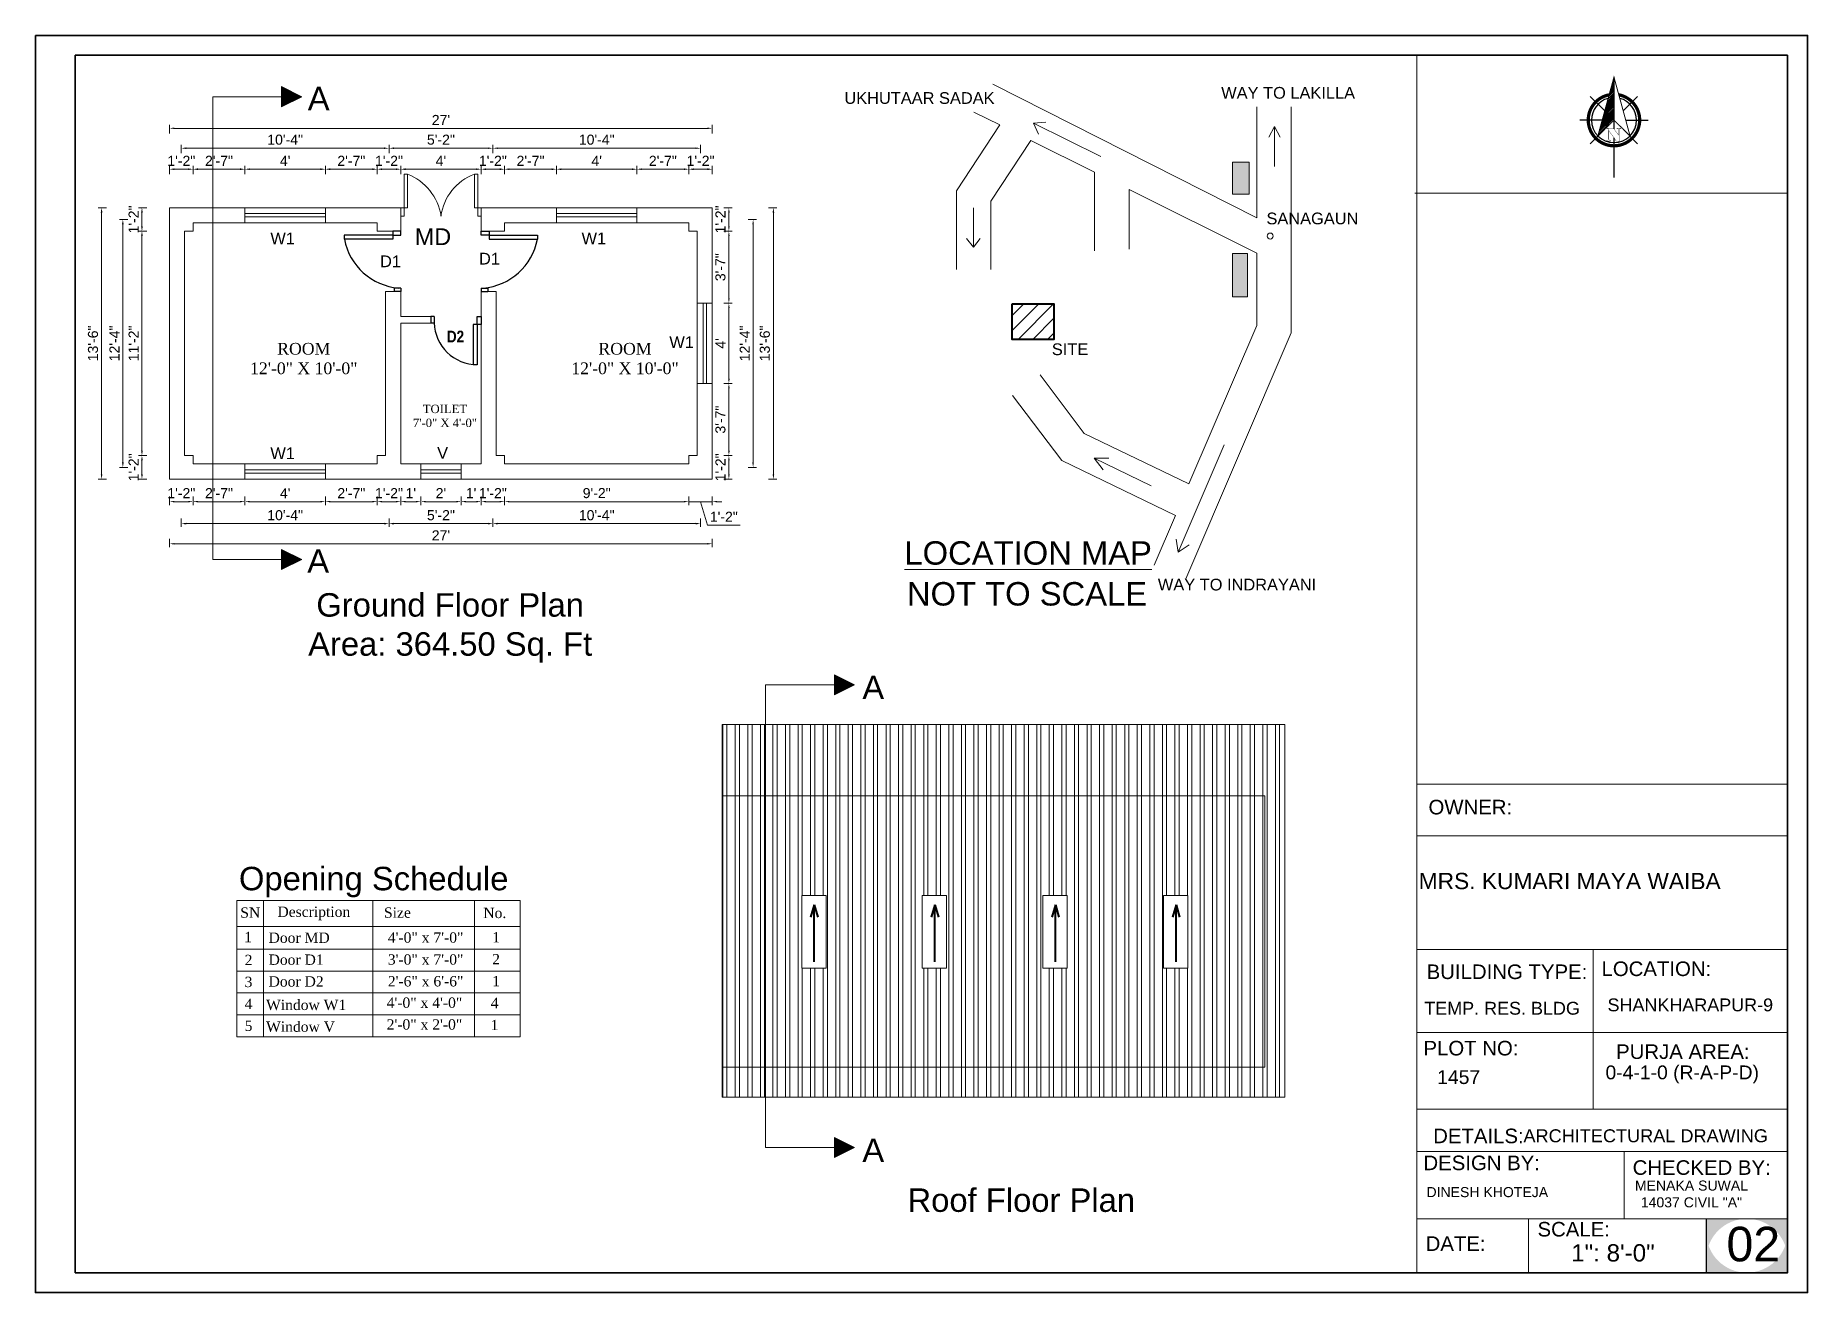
# Model space of a CAD drawing. Header units: inches. Extents: x 54699 to 80583, y -8431 to -3547.
# Drawn here: x 73821 to 74879, y -7188 to -6437 of the extents above; entities that cross this region are included whole.
import ezdxf

# ---------------------------------------------------------------- set-up
doc = ezdxf.new("R2010")
doc.units = ezdxf.units.IN
doc.header["$LTSCALE"] = 0.5
doc.header["$MEASUREMENT"] = 0
doc.header["$PDMODE"] = 66
for name, color, linetype, lineweight in [('DIM_LINE', 173, 'Continuous', 20), ('Dimention', 5, 'Continuous', 20), ('door', 202, 'Continuous', 5), ('DW-SEC', 24, 'Continuous', 25), ('ELEVATION', 85, 'Continuous', 9), ('Siteplan', 7, 'Continuous', 30), ('steps', 253, 'Continuous', 20), ('TEXT', 220, 'Continuous', 9), ('truss', 1, 'Continuous', 25), ('wall', 20, 'Continuous', 40), ('WALL - A', 1, 'Continuous', 40)]:
    doc.layers.add(name, color=color, linetype=linetype, lineweight=lineweight)
doc.layers.add('DIMENSION', color=5, linetype='Continuous')
doc.layers.add('REBARS', color=5, linetype='Continuous')
doc.layers.add('Normal Wall', color=7, linetype='Continuous', lineweight=35, true_color=0xffaf89)
doc.layers.add('Rear Wall', color=7, linetype='Continuous', lineweight=20, true_color=0xd4e480)
doc.styles.add('Lettring Text', font='arial.ttf')
doc.styles.get("Standard").update_dxf_attribs({"font": 'arial.ttf'})
doc.styles.add('SwissBT', font='swiss.ttf', dxfattribs={"height": 12})
doc.styles.add('Times', font='times.ttf')
doc.dimstyles.new('Copy of Standard', dxfattribs={"dimtxt": 6, "dimasz": 2.875, "dimexe": 2, "dimexo": 4, "dimgap": 2, "dimtad": 1, "dimdec": 0, "dimrnd": 1, "dimzin": 0, "dimdsep": 46, "dimlunit": 4, "dimtxsty": 'Lettring Text', "dimcen": 0.1, "dimclrd": 7, "dimclre": 7, "dimclrt": 7, "dimazin": 0, "dimtfac": 0.645, "dimtdec": 0, "dimtmove": 1, "dimatfit": 0, "dimfxl": 3, "dimfxlon": 1, "dimtfillclr": 256, "dimtolj": 1, "dimtzin": 0, "dimlwd": -1, "dimlwe": -1, "dimarcsym": 2})
pattern_1 = [(90, (104651.224, 353541.492), (-7.5, 2e-15), []), (90, (104653.724, 353543.992), (-7.5, 2e-15), [])]

msp = doc.modelspace()

# ---------------------------------------------------------------- texts
at = {"color": 0}
for s, p in [('OWNER:', (74652.6, -6902.5)), ('LOCATION:', (74755.9, -6999))]:
    msp.add_text(s, height=8.7, dxfattribs=at).set_placement(p)
at = {"color": 7, "linetype": 'ByBlock', "lineweight": 5}
msp.add_text('Opening Schedule', height=14, dxfattribs=at).set_placement((73942.4, -6947.8))
for s, insert, char_height, width, attachment_point in [('A', (73983.5, -6468.1), 14, 26.58, 1), ('MD', (74069.1, -6552.6), 10, 44.166, 3), ('{\\fArial TUR|b0|i0|c162|p34;\\LLOCATION MAP}', (74413.6, -6746.5), 14, 235.547, 5), ('A', (73983.2, -6744.2), 14, 26.58, 1), ('{\\fArial CE|b0|i0|c238|p34;Ground Floor Plan\\PArea: \\fArial CE|b0|i0|c0|p34;364.50\\fArial CE|b0|i0|c238|p34; Sq. Ft}', (74068.5, -6791.2), 14, 235.547, 5), ('A', (74314.6, -6819.7), 14, 26.58, 1), ('A', (74314.6, -7096), 14, 26.58, 1), ('{\\fArial CE|b0|i0|c0|p34;Roof\\fArial CE|b0|i0|c238|p34; Floor Plan}', (74409.5, -7132.9), 14, 235.547, 5)]:
    msp.add_mtext(s, dxfattribs=dict(at, insert=insert, char_height=char_height, width=width, attachment_point=attachment_point))
at = {"color": 7, "linetype": 'ByBlock', "lineweight": 5, "insert": (74412.9, -6770.9), "char_height": 14, "attachment_point": 5}
msp.add_mtext_dynamic_manual_height_columns('NOT TO SCALE', width=161.353, gutter_width=40, heights=[0], dxfattribs=at)
at = {"layer": 'steps', "color": 7, "lineweight": 5, "ltscale": 0.3, "style": 'Times'}
for s, height, p in [('SN', 6.17, (73943.2, -6964.2)), ('Description', 6.169, (73965.4, -6963.7)), ('Size', 6.17, (74029, -6964.2)), ('No.', 6.17, (74088.3, -6964.4)), ('1', 6.17, (73945.5, -6978.8)), ('Door MD', 6.17, (73960.1, -6979.2)), ('4\'-0" x 7\'-0"', 6.169, (74031.3, -6979.1)), ('1', 6.17, (74093.6, -6978.9)), ('2', 6.17, (73945.8, -6992.5)), ('Door D1', 6.17, (73960.1, -6992.3)), ('3\'-0" x 7\'-0"', 6.169, (74031.3, -6992.2)), ('2', 6.17, (74093.6, -6992)), ('3', 6.17, (73945.8, -7005.6)), ('Door D2', 6.17, (73960.1, -7005.3)), ('2\'-6" x 6\'-6"', 6.169, (74031.3, -7005.2)), ('1', 6.17, (74093.6, -7005.1)), ('4', 6.17, (73945.8, -7018.7)), ('Window W1', 6.17, (73958.6, -7019.3)), ('4\'-0" x 4\'-0"', 6.169, (74030.6, -7018)), ('4', 6.17, (74092.7, -7018.2)), ('2\'-0" x 2\'-0"', 6.169, (74030.6, -7031)), ('1', 6.17, (74092.7, -7031.3)), ('5', 6.17, (73945.8, -7031.8)), ('Window V', 6.17, (73958.6, -7032.3))]:
    msp.add_text(s, height=height, dxfattribs=at).set_placement(p)
at = {"layer": 'steps', "color": 7, "ltscale": 0.3, "attachment_point": 2}
for s, insert, char_height, width in [('UKHUTAAR SADAK', (74348.7, -6471.3), 7, 86.81), ('WAY TO LAKILLA', (74568.8, -6468.2), 7, 93.84), ('SANAGAUN', (74583.3, -6543.2), 7, 101.573), ('{\\fTimes New Roman|b0|i0|c0|p18;ROOM \\P12\'-0" X 10\'-0"}', (73981.1, -6621), 7, 72.819), ('{\\fTechnic|b1|i0|c2|p2;D2}', (74071.7, -6613.7), 7, 55.268), ('{\\fTimes New Roman|b0|i0|c0|p18;ROOM \\P12\'-0" X 10\'-0"}', (74172.9, -6621), 7, 72.819), ('SITE', (74438.6, -6621.3), 7, 101.573), ('{\\fTimes New Roman|b0|i0|c0|p18;TOILET\\P7\'-0" X 4\'-0"}', (74065.4, -6657.9), 5, 55.268), ('WAY TO INDRAYANI ', (74538.3, -6761.8), 7, 129.681)]:
    msp.add_mtext(s, dxfattribs=dict(at, insert=insert, char_height=char_height, width=width))
at = {"layer": 'steps', "color": 7, "ltscale": 0.3, "char_height": 7}
for s, insert, attachment_point in [('W1', (73968.5, -6555.1), 2), ('W1', (74154.3, -6555.1), 2), ('{\\W1;D1}', (74032.9, -6568.8), 2), ('{\\W1;D1}', (74092, -6574.2), 8), ('W1', (74206.7, -6617.1), 2), ('W1', (73968.5, -6683.4), 2), ('V', (74064, -6683.2), 2)]:
    msp.add_mtext_dynamic_manual_height_columns(s, width=18.621, gutter_width=40, heights=[0], dxfattribs=dict(at, insert=insert, attachment_point=attachment_point))
at = {"layer": 'TEXT', "color": 0}
for s, height, p in [('OWNER:', 8.7, (74652.6, -6902.5)), ('LOCATION:', 8.7, (74755.9, -6999)), ('CHECKED BY:', 8.704, (74774.5, -7117.7)), ('CHECKED BY:', 8.704, (74774.5, -7117.7)), ('SCALE:', 8.7, (74717.7, -7154.5)), ('SCALE:', 8.7, (74717.7, -7154.5))]:
    msp.add_text(s, height=height, dxfattribs=at).set_placement(p)
at = {"layer": 'TEXT', "color": 0, "linetype": 'ByBlock', "style": 'SwissBT'}
for s, insert, char_height, width, attachment_point in [('MRS. KUMARI MAYA WAIBA', (74736.9, -6937.4), 9.72, 217.511, 2), ('ARCHITECTURAL DRAWING', (74709.3, -7090.5), 7.74, 268.532, 1), ('DINESH KHOTEJA', (74651.4, -7125), 6, 201.528, 1), ('MENAKA SUWAL\\P14037 CIVIL "A"', (74809.6, -7121.1), 6, 88.549, 2)]:
    msp.add_mtext(s, dxfattribs=dict(at, insert=insert, char_height=char_height, width=width, attachment_point=attachment_point))
at = {"layer": 'TEXT', "color": 0, "attachment_point": 1}
for s, insert, char_height, width in [('BUILDING TYPE:', (74651.5, -6992.1), 8.704, 148.555), ('BUILDING TYPE:', (74651.5, -6992.1), 8.704, 148.555), ('PLOT NO: ', (74649.6, -7037.7), 8.7, 138.027), ('PLOT NO: ', (74649.6, -7037.7), 8.7, 138.027), ('PURJA AREA:', (74764.6, -7039.8), 8.704, 197.582), ('PURJA AREA:', (74764.6, -7039.8), 8.704, 197.582), ('DETAILS: ', (74655.4, -7090.1), 8.7, 138.027), ('DESIGN BY:', (74649.6, -7106.2), 8.7, 138.027), ('DESIGN BY:', (74649.6, -7106.2), 8.7, 138.027), ('DATE:', (74650.9, -7154.4), 8.7, 34.818)]:
    msp.add_mtext(s, dxfattribs=dict(at, insert=insert, char_height=char_height, width=width))
at = {"layer": 'TEXT', "color": 0, "linetype": 'ByBlock', "insert": (74650.1, -7014.4), "char_height": 7.671, "width": 381.035, "attachment_point": 1}
msp.add_mtext('TEMP. RES. BLDG', dxfattribs=at)
at = {"layer": 'TEXT', "color": 0, "linetype": 'ByBlock', "insert": (74759.5, -7012.4), "char_height": 7.671, "attachment_point": 1}
msp.add_mtext_dynamic_manual_height_columns('SHANKHARAPUR-9', width=381.035, gutter_width=1.53, heights=[0], dxfattribs=at)
at = {"layer": 'TEXT', "color": 0, "style": 'SwissBT'}
for s, insert, char_height, width, attachment_point in [('1457', (74657.8, -7055.2), 8.26, 163.214, 1), ('0-4-1-0 (R-A-P-D)', (74804.1, -7052.4), 8.256, 163.214, 2), ('02', (74830.5, -7148.7), 20.64, 20.158, 1)]:
    msp.add_mtext(s, dxfattribs=dict(at, insert=insert, char_height=char_height, width=width, attachment_point=attachment_point))
at = {"layer": 'TEXT', "color": 0, "ltscale": 0.5, "insert": (74737.8, -7159.1), "char_height": 10.32, "width": 127.534, "attachment_point": 1, "style": 'SwissBT'}
msp.add_mtext('1": 8\'-0"', dxfattribs=at)
msp.add_mtext('1": 8\'-0"', dxfattribs=at)

# ---------------------------------------------------------------- blocks, each defined once
blk = doc.blocks.new('*X743')
at = {"color": 0}
for p, q in [((145.96, -414.6), (147.62, -412.94)), ((146.16, -413.87), (147.62, -412.41)), ((146.36, -413.14), (147.62, -411.88)), ((146.55, -412.41), (147.62, -411.35)), ((146.75, -411.68), (147.62, -410.82)), ((146.95, -410.95), (147.62, -410.29)), ((147.15, -410.22), (147.62, -409.76)), ((147.35, -409.49), (147.62, -409.23)), ((147.55, -408.76), (147.62, -408.7)), ((143.76, -422.63), (147.62, -418.77)), ((143.96, -421.9), (147.62, -418.24)), ((144.16, -421.17), (147.62, -417.71)), ((144.36, -420.44), (147.62, -417.18)), ((144.56, -419.71), (147.62, -416.65)), ((144.76, -418.98), (147.62, -416.12)), ((144.96, -418.25), (147.62, -415.59)), ((145.16, -417.52), (147.62, -415.06)), ((145.36, -416.79), (147.62, -414.53)), ((145.56, -416.06), (147.62, -414)), ((145.76, -415.33), (147.62, -413.47)), ((142.76, -426.28), (147.62, -421.42)), ((142.96, -425.55), (147.62, -420.89)), ((143.16, -424.82), (147.62, -420.36)), ((143.36, -424.09), (147.62, -419.83)), ((143.56, -423.36), (147.62, -419.3))]:
    blk.add_line(p, q, dxfattribs=at)
blk = doc.blocks.new('NORTH_15')
for p, q in [((-2.87, 2.87), (-7.37, 7.37)), ((0, 3.66), (0, 10.62)), ((2.87, 2.87), (7.37, 7.37)), ((-13.37, 0), (2.72, 0)), ((5.49, 0), (17.83, 0)), ((-2.87, -2.87), (-7.37, -7.37)), ((0, -3.66), (0, -10.62)), ((2.87, -2.87), (7.37, -7.37))]:
    blk.add_line(p, q)
at = {"const_width": 1}
for points in [[(0, -8, 1), (0, 8, 0.359415), (-7.86, 1.52, 1)], [(-7.86, -1.52, 0.359415), (0, -8, 1)]]:
    blk.add_lwpolyline(points, format="xyb", dxfattribs=at)
for points, const_width in [([(4.96, -5.01), (-13.37, 0), (4.9, 5), (0, 0), (4.96, -5.01)], 0.3), ([(5.93, -1.55), (6, -1.55), (6.07, -1.54), (6.13, -1.53), (6.17, -1.52), (6.22, -1.51), (6.26, -1.49), (6.28, -1.47), (6.3, -1.45), (6.32, -1.42), (6.33, -1.39), (6.35, -1.34), (6.36, -1.29), (6.37, -1.23), (6.38, -1.16), (6.38, -1.08), (6.38, -1), (6.54, -1), (6.54, -2.34), (6.38, -2.34), (6.38, -2.3), (6.38, -2.23), (6.38, -2.16), (6.37, -2.09), (6.36, -2.04), (6.35, -1.99), (6.33, -1.95), (6.32, -1.91), (6.3, -1.88), (6.28, -1.86), (6.26, -1.83), (6.22, -1.81), (6.18, -1.8), (6.13, -1.78), (6.07, -1.77), (6.01, -1.76), (5.95, -1.76), (2.66, -1.76), (2.66, -2.34), (2.5, -2.34), (2.5, -0.16), (4.71, 1.44), (3.14, 1.44), (3.07, 1.44), (3, 1.43), (2.94, 1.42), (2.89, 1.41), (2.85, 1.4), (2.81, 1.38), (2.78, 1.36), (2.76, 1.34), (2.74, 1.31), (2.72, 1.27), (2.7, 1.22), (2.69, 1.17), (2.68, 1.11), (2.67, 1.04), (2.66, 0.97), (2.66, 0.89), (2.66, 0.87), (2.5, 0.87), (2.5, 2.21), (2.66, 2.21), (2.66, 2.17), (2.66, 2.09), (2.67, 2.03), (2.68, 1.97), (2.69, 1.91), (2.7, 1.86), (2.71, 1.82), (2.73, 1.78), (2.75, 1.76), (2.77, 1.74), (2.8, 1.72), (2.85, 1.7), (2.89, 1.68), (2.94, 1.67), (3, 1.66), (3.07, 1.66), (3.14, 1.66), (6.54, 1.66), (6.54, 0.75), (3.33, -1.55), (5.93, -1.55), (5.93, -1.55)], 0.1)]:
    blk.add_lwpolyline(points, dxfattribs=dict(const_width=const_width))
for start, end in [(90, 164.973), (270, 90), (195.027, 270)]:
    blk.add_arc((0, 0), 7, start, end)
at = {"rotation": 90}
blk.add_blockref('*X743', (-421.89, -147.62), dxfattribs=at)
blk = doc.blocks.new('A$C0BDB7EE9')
at = {"layer": 'Siteplan', "xscale": 2.999999999999779, "yscale": 2.999999999999779, "zscale": 2.999999999999779, "rotation": 247.8612575918487}
blk.add_blockref('NORTH_15', (20.2, 49.5), dxfattribs=at)
blk = doc.blocks.new('A$C327B4BBD')
at = {"layer": 'Dimention', "ltscale": 0.3, "xscale": 1.171875000000082, "yscale": 1.171875000000082, "zscale": 1.171875000000082, "rotation": 112.1387424081494}
blk.add_blockref('A$C0BDB7EE9', (16.1, 0), dxfattribs=at)
blk = doc.blocks.new('*D768')
at = {"layer": 'Defpoints', "color": 0, "ltscale": 0.5, "transparency": 16777216}
for p in [(74225, -6540.3), (74225, -6554.3), (74234.9, -6554.3)]:
    blk.add_point(p, dxfattribs=at)
at = {"layer": 'steps', "color": 7, "ltscale": 0.5, "transparency": 16777216}
for p, q in [((74231.9, -6540.3), (74236.9, -6540.3)), ((74234.9, -6543.2), (74234.9, -6551.4)), ((74231.9, -6554.3), (74236.9, -6554.3))]:
    blk.add_line(p, q, dxfattribs=at)
for points in [[(74234.5, -6543.2), (74235.4, -6543.2), (74234.9, -6540.3)], [(74234.5, -6551.4), (74235.4, -6551.4), (74234.9, -6554.3)]]:
    blk.add_solid(points, dxfattribs=at)
at = {"layer": 'steps', "color": 7, "ltscale": 0.5, "transparency": 16777216, "insert": (74229.9, -6547.3), "char_height": 6, "attachment_point": 5, "rotation": 90, "style": 'Lettring Text'}
blk.add_mtext('\\A1;1\'-2"', dxfattribs=at)
blk = doc.blocks.new('*D769')
at = {"layer": 'Defpoints', "color": 0, "ltscale": 0.5, "transparency": 16777216}
for p in [(74225, -6554.3), (74216, -6597.3), (74234.9, -6597.3)]:
    blk.add_point(p, dxfattribs=at)
at = {"layer": 'steps', "color": 7, "ltscale": 0.5, "transparency": 16777216}
for p, q in [((74231.9, -6554.3), (74236.9, -6554.3)), ((74234.9, -6557.2), (74234.9, -6594.4)), ((74231.9, -6597.3), (74236.9, -6597.3))]:
    blk.add_line(p, q, dxfattribs=at)
for points in [[(74234.5, -6557.2), (74235.4, -6557.2), (74234.9, -6554.3)], [(74234.5, -6594.4), (74235.4, -6594.4), (74234.9, -6597.3)]]:
    blk.add_solid(points, dxfattribs=at)
at = {"layer": 'steps', "color": 7, "ltscale": 0.5, "transparency": 16777216, "insert": (74229.9, -6575.8), "char_height": 6, "attachment_point": 5, "rotation": 90, "style": 'Lettring Text'}
blk.add_mtext('\\A1;3\'-7"', dxfattribs=at)
blk = doc.blocks.new('*D770')
at = {"layer": 'Defpoints', "color": 0, "ltscale": 0.5, "transparency": 16777216}
for p in [(74216, -6688.3), (74216, -6702.3), (74234.9, -6702.3)]:
    blk.add_point(p, dxfattribs=at)
at = {"layer": 'steps', "color": 7, "ltscale": 0.5, "transparency": 16777216}
for p, q in [((74231.9, -6688.3), (74236.9, -6688.3)), ((74234.9, -6691.2), (74234.9, -6699.4)), ((74231.9, -6702.3), (74236.9, -6702.3))]:
    blk.add_line(p, q, dxfattribs=at)
for points in [[(74234.5, -6691.2), (74235.4, -6691.2), (74234.9, -6688.3)], [(74234.5, -6699.4), (74235.4, -6699.4), (74234.9, -6702.3)]]:
    blk.add_solid(points, dxfattribs=at)
at = {"layer": 'steps', "color": 7, "ltscale": 0.5, "transparency": 16777216, "insert": (74229.9, -6695.3), "char_height": 6, "attachment_point": 5, "rotation": 90, "style": 'Lettring Text'}
blk.add_mtext('\\A1;1\'-2"', dxfattribs=at)
blk = doc.blocks.new('*D771')
at = {"layer": 'Defpoints', "color": 0, "ltscale": 0.5, "transparency": 16777216}
for p in [(74225, -6547.3), (74225, -6695.3), (74249.4, -6695.3)]:
    blk.add_point(p, dxfattribs=at)
at = {"layer": 'steps', "color": 7, "ltscale": 0.5, "transparency": 16777216}
for p, q in [((74246.4, -6547.3), (74251.4, -6547.3)), ((74249.4, -6550.2), (74249.4, -6692.4)), ((74246.4, -6695.3), (74251.4, -6695.3))]:
    blk.add_line(p, q, dxfattribs=at)
for points in [[(74248.9, -6550.2), (74249.8, -6550.2), (74249.4, -6547.3)], [(74248.9, -6692.4), (74249.8, -6692.4), (74249.4, -6695.3)]]:
    blk.add_solid(points, dxfattribs=at)
at = {"layer": 'steps', "color": 7, "ltscale": 0.5, "transparency": 16777216, "insert": (74244.4, -6621.3), "char_height": 6, "attachment_point": 5, "rotation": 90, "style": 'Lettring Text'}
blk.add_mtext('\\A1;12\'-4"', dxfattribs=at)
blk = doc.blocks.new('*D772')
at = {"layer": 'Defpoints', "color": 0, "ltscale": 0.5, "transparency": 16777216}
for p in [(74225, -6540.3), (74261.5, -6540.3), (74225, -6702.3)]:
    blk.add_point(p, dxfattribs=at)
at = {"layer": 'steps', "color": 7, "ltscale": 0.5, "transparency": 16777216}
for p, q in [((74258.5, -6540.3), (74263.5, -6540.3)), ((74261.5, -6699.4), (74261.5, -6543.2)), ((74258.5, -6702.3), (74263.5, -6702.3))]:
    blk.add_line(p, q, dxfattribs=at)
for points in [[(74261, -6543.2), (74262, -6543.2), (74261.5, -6540.3)], [(74261, -6699.4), (74262, -6699.4), (74261.5, -6702.3)]]:
    blk.add_solid(points, dxfattribs=at)
at = {"layer": 'steps', "color": 7, "ltscale": 0.5, "transparency": 16777216, "insert": (74256.4, -6621.3), "char_height": 6, "attachment_point": 5, "rotation": 90, "style": 'Lettring Text'}
blk.add_mtext('\\A1;13\'-6"', dxfattribs=at)
blk = doc.blocks.new('*D773')
at = {"layer": 'Defpoints', "color": 0, "ltscale": 0.5, "transparency": 16777216}
for p in [(73901, -6540.3), (73884.5, -6554.3), (73910, -6554.3)]:
    blk.add_point(p, dxfattribs=at)
at = {"layer": 'steps', "color": 7, "ltscale": 0.5, "transparency": 16777216}
for p, q in [((73887.5, -6540.3), (73882.5, -6540.3)), ((73884.5, -6543.2), (73884.5, -6551.4)), ((73887.5, -6554.3), (73882.5, -6554.3))]:
    blk.add_line(p, q, dxfattribs=at)
for points in [[(73884, -6543.2), (73885, -6543.2), (73884.5, -6540.3)], [(73884, -6551.4), (73885, -6551.4), (73884.5, -6554.3)]]:
    blk.add_solid(points, dxfattribs=at)
at = {"layer": 'steps', "color": 7, "ltscale": 0.5, "transparency": 16777216, "insert": (73879.5, -6547.3), "char_height": 6, "attachment_point": 5, "rotation": 90, "style": 'Lettring Text'}
blk.add_mtext('\\A1;1\'-2"', dxfattribs=at)
blk = doc.blocks.new('*D774')
at = {"layer": 'Defpoints', "color": 0, "ltscale": 0.5, "transparency": 16777216}
for p in [(73910, -6554.3), (73884.5, -6688.3), (73910, -6688.3)]:
    blk.add_point(p, dxfattribs=at)
at = {"layer": 'steps', "color": 7, "ltscale": 0.5, "transparency": 16777216}
for p, q in [((73887.5, -6554.3), (73882.5, -6554.3)), ((73884.5, -6557.2), (73884.5, -6685.4)), ((73887.5, -6688.3), (73882.5, -6688.3))]:
    blk.add_line(p, q, dxfattribs=at)
for points in [[(73884, -6557.2), (73885, -6557.2), (73884.5, -6554.3)], [(73884, -6685.4), (73885, -6685.4), (73884.5, -6688.3)]]:
    blk.add_solid(points, dxfattribs=at)
at = {"layer": 'steps', "color": 7, "ltscale": 0.5, "transparency": 16777216, "insert": (73879.5, -6621.3), "char_height": 6, "attachment_point": 5, "rotation": 90, "style": 'Lettring Text'}
blk.add_mtext('\\A1;11\'-2"', dxfattribs=at)
blk = doc.blocks.new('*D775')
at = {"layer": 'Defpoints', "color": 0, "ltscale": 0.5, "transparency": 16777216}
for p in [(73910, -6688.3), (73884.5, -6702.3), (73910, -6702.3)]:
    blk.add_point(p, dxfattribs=at)
at = {"layer": 'steps', "color": 7, "ltscale": 0.5, "transparency": 16777216}
for p, q in [((73887.5, -6688.3), (73882.5, -6688.3)), ((73884.5, -6691.2), (73884.5, -6699.4)), ((73887.5, -6702.3), (73882.5, -6702.3))]:
    blk.add_line(p, q, dxfattribs=at)
for points in [[(73884, -6691.2), (73885, -6691.2), (73884.5, -6688.3)], [(73884, -6699.4), (73885, -6699.4), (73884.5, -6702.3)]]:
    blk.add_solid(points, dxfattribs=at)
at = {"layer": 'steps', "color": 7, "ltscale": 0.5, "transparency": 16777216, "insert": (73879.5, -6695.3), "char_height": 6, "attachment_point": 5, "rotation": 90, "style": 'Lettring Text'}
blk.add_mtext('\\A1;1\'-2"', dxfattribs=at)
blk = doc.blocks.new('*D776')
at = {"layer": 'Defpoints', "color": 0, "ltscale": 0.5, "transparency": 16777216}
for p in [(73910, -6547.3), (73873.1, -6695.3), (73910, -6695.3)]:
    blk.add_point(p, dxfattribs=at)
at = {"layer": 'steps', "color": 7, "ltscale": 0.5, "transparency": 16777216}
for p, q in [((73876.1, -6547.3), (73871.1, -6547.3)), ((73873.1, -6550.2), (73873.1, -6692.4)), ((73876.1, -6695.3), (73871.1, -6695.3))]:
    blk.add_line(p, q, dxfattribs=at)
for points in [[(73872.6, -6550.2), (73873.6, -6550.2), (73873.1, -6547.3)], [(73872.6, -6692.4), (73873.6, -6692.4), (73873.1, -6695.3)]]:
    blk.add_solid(points, dxfattribs=at)
at = {"layer": 'steps', "color": 7, "ltscale": 0.5, "transparency": 16777216, "insert": (73868.1, -6621.3), "char_height": 6, "attachment_point": 5, "rotation": 90, "style": 'Lettring Text'}
blk.add_mtext('\\A1;12\'-4"', dxfattribs=at)
blk = doc.blocks.new('*D777')
at = {"layer": 'Defpoints', "color": 0, "ltscale": 0.5, "transparency": 16777216}
for p in [(73860.4, -6540.3), (73901, -6540.3), (73901, -6702.3)]:
    blk.add_point(p, dxfattribs=at)
at = {"layer": 'steps', "color": 7, "ltscale": 0.5, "transparency": 16777216}
for p, q in [((73863.4, -6540.3), (73858.4, -6540.3)), ((73860.4, -6699.4), (73860.4, -6543.2)), ((73863.4, -6702.3), (73858.4, -6702.3))]:
    blk.add_line(p, q, dxfattribs=at)
for points in [[(73859.9, -6543.2), (73860.9, -6543.2), (73860.4, -6540.3)], [(73859.9, -6699.4), (73860.9, -6699.4), (73860.4, -6702.3)]]:
    blk.add_solid(points, dxfattribs=at)
at = {"layer": 'steps', "color": 7, "ltscale": 0.5, "transparency": 16777216, "insert": (73855.3, -6621.3), "char_height": 6, "attachment_point": 5, "rotation": 90, "style": 'Lettring Text'}
blk.add_mtext('\\A1;13\'-6"', dxfattribs=at)
blk = doc.blocks.new('*D778')
at = {"layer": 'Defpoints', "color": 0, "ltscale": 0.5, "transparency": 16777216}
for p in [(73915, -6517.3), (73901, -6540.3), (73915, -6549.3)]:
    blk.add_point(p, dxfattribs=at)
at = {"layer": 'steps', "color": 7, "ltscale": 0.5, "transparency": 16777216}
for p, q in [((73901, -6520.3), (73901, -6515.3)), ((73903.9, -6517.3), (73912.1, -6517.3)), ((73915, -6520.3), (73915, -6515.3))]:
    blk.add_line(p, q, dxfattribs=at)
for points in [[(73903.9, -6516.8), (73903.9, -6517.8), (73901, -6517.3)], [(73912.1, -6516.8), (73912.1, -6517.8), (73915, -6517.3)]]:
    blk.add_solid(points, dxfattribs=at)
at = {"layer": 'steps', "color": 7, "ltscale": 0.5, "transparency": 16777216, "insert": (73908, -6512.3), "char_height": 6, "attachment_point": 5, "style": 'Lettring Text'}
blk.add_mtext('\\A1;1\'-2"', dxfattribs=at)
blk = doc.blocks.new('*D779')
at = {"layer": 'Defpoints', "color": 0, "ltscale": 0.5, "transparency": 16777216}
for p in [(73946, -6517.3), (73946, -6540.3), (73915, -6549.3)]:
    blk.add_point(p, dxfattribs=at)
at = {"layer": 'steps', "color": 7, "ltscale": 0.5, "transparency": 16777216}
for p, q in [((73915, -6520.3), (73915, -6515.3)), ((73917.9, -6517.3), (73943.1, -6517.3)), ((73946, -6520.3), (73946, -6515.3))]:
    blk.add_line(p, q, dxfattribs=at)
for points in [[(73917.9, -6516.8), (73917.9, -6517.8), (73915, -6517.3)], [(73943.1, -6516.8), (73943.1, -6517.8), (73946, -6517.3)]]:
    blk.add_solid(points, dxfattribs=at)
at = {"layer": 'steps', "color": 7, "ltscale": 0.5, "transparency": 16777216, "insert": (73930.5, -6512.3), "char_height": 6, "attachment_point": 5, "style": 'Lettring Text'}
blk.add_mtext('\\A1;2\'-7"', dxfattribs=at)
blk = doc.blocks.new('*D780')
at = {"layer": 'Defpoints', "color": 0, "ltscale": 0.5, "transparency": 16777216}
for p in [(73994, -6517.3), (73946, -6540.3), (73994, -6540.3)]:
    blk.add_point(p, dxfattribs=at)
at = {"layer": 'steps', "color": 7, "ltscale": 0.5, "transparency": 16777216}
for p, q in [((73946, -6520.3), (73946, -6515.3)), ((73948.9, -6517.3), (73991.1, -6517.3)), ((73994, -6520.3), (73994, -6515.3))]:
    blk.add_line(p, q, dxfattribs=at)
for points in [[(73948.9, -6516.8), (73948.9, -6517.8), (73946, -6517.3)], [(73991.1, -6516.8), (73991.1, -6517.8), (73994, -6517.3)]]:
    blk.add_solid(points, dxfattribs=at)
at = {"layer": 'steps', "color": 7, "ltscale": 0.5, "transparency": 16777216, "insert": (73970, -6512.3), "char_height": 6, "attachment_point": 5, "style": 'Lettring Text'}
blk.add_mtext("\\A1;4'", dxfattribs=at)
blk = doc.blocks.new('*D781')
at = {"layer": 'Defpoints', "color": 0, "ltscale": 0.5, "transparency": 16777216}
for p in [(74025, -6517.3), (73994, -6540.3), (74025, -6549.3)]:
    blk.add_point(p, dxfattribs=at)
at = {"layer": 'steps', "color": 7, "ltscale": 0.5, "transparency": 16777216}
for p, q in [((73994, -6520.3), (73994, -6515.3)), ((73996.9, -6517.3), (74022.1, -6517.3)), ((74025, -6520.3), (74025, -6515.3))]:
    blk.add_line(p, q, dxfattribs=at)
for points in [[(73996.9, -6516.8), (73996.9, -6517.8), (73994, -6517.3)], [(74022.1, -6516.8), (74022.1, -6517.8), (74025, -6517.3)]]:
    blk.add_solid(points, dxfattribs=at)
at = {"layer": 'steps', "color": 7, "ltscale": 0.5, "transparency": 16777216, "insert": (74009.5, -6512.3), "char_height": 6, "attachment_point": 5, "style": 'Lettring Text'}
blk.add_mtext('\\A1;2\'-7"', dxfattribs=at)
blk = doc.blocks.new('*D782')
at = {"layer": 'Defpoints', "color": 0, "ltscale": 0.5, "transparency": 16777216}
for p in [(74087, -6517.3), (74039, -6540.3), (74087, -6540.3)]:
    blk.add_point(p, dxfattribs=at)
at = {"layer": 'steps', "color": 7, "ltscale": 0.5, "transparency": 16777216}
for p, q in [((74039, -6520.3), (74039, -6515.3)), ((74041.9, -6517.3), (74084.1, -6517.3)), ((74087, -6520.3), (74087, -6515.3))]:
    blk.add_line(p, q, dxfattribs=at)
for points in [[(74041.9, -6516.8), (74041.9, -6517.8), (74039, -6517.3)], [(74084.1, -6516.8), (74084.1, -6517.8), (74087, -6517.3)]]:
    blk.add_solid(points, dxfattribs=at)
at = {"layer": 'steps', "color": 7, "ltscale": 0.5, "transparency": 16777216, "insert": (74063, -6512.3), "char_height": 6, "attachment_point": 5, "style": 'Lettring Text'}
blk.add_mtext("\\A1;4'", dxfattribs=at)
blk = doc.blocks.new('*D783')
at = {"layer": 'Defpoints', "color": 0, "ltscale": 0.5, "transparency": 16777216}
for p in [(74101, -6517.3), (74087, -6540.3), (74101, -6549.3)]:
    blk.add_point(p, dxfattribs=at)
at = {"layer": 'steps', "color": 7, "ltscale": 0.5, "transparency": 16777216}
for p, q in [((74087, -6520.3), (74087, -6515.3)), ((74089.9, -6517.3), (74098.1, -6517.3)), ((74101, -6520.3), (74101, -6515.3))]:
    blk.add_line(p, q, dxfattribs=at)
for points in [[(74089.9, -6516.8), (74089.9, -6517.8), (74087, -6517.3)], [(74098.1, -6516.8), (74098.1, -6517.8), (74101, -6517.3)]]:
    blk.add_solid(points, dxfattribs=at)
at = {"layer": 'steps', "color": 7, "ltscale": 0.5, "transparency": 16777216, "insert": (74094, -6512.3), "char_height": 6, "attachment_point": 5, "style": 'Lettring Text'}
blk.add_mtext('\\A1;1\'-2"', dxfattribs=at)
blk = doc.blocks.new('*D784')
at = {"layer": 'Defpoints', "color": 0, "ltscale": 0.5, "transparency": 16777216}
for p in [(74132, -6517.3), (74132, -6540.3), (74101, -6549.3)]:
    blk.add_point(p, dxfattribs=at)
at = {"layer": 'steps', "color": 7, "ltscale": 0.5, "transparency": 16777216}
for p, q in [((74101, -6520.3), (74101, -6515.3)), ((74103.9, -6517.3), (74129.1, -6517.3)), ((74132, -6520.3), (74132, -6515.3))]:
    blk.add_line(p, q, dxfattribs=at)
for points in [[(74103.9, -6516.8), (74103.9, -6517.8), (74101, -6517.3)], [(74129.1, -6516.8), (74129.1, -6517.8), (74132, -6517.3)]]:
    blk.add_solid(points, dxfattribs=at)
at = {"layer": 'steps', "color": 7, "ltscale": 0.5, "transparency": 16777216, "insert": (74116.5, -6512.3), "char_height": 6, "attachment_point": 5, "style": 'Lettring Text'}
blk.add_mtext('\\A1;2\'-7"', dxfattribs=at)
blk = doc.blocks.new('*D785')
at = {"layer": 'Defpoints', "color": 0, "ltscale": 0.5, "transparency": 16777216}
for p in [(74180, -6517.3), (74132, -6540.3), (74180, -6540.3)]:
    blk.add_point(p, dxfattribs=at)
at = {"layer": 'steps', "color": 7, "ltscale": 0.5, "transparency": 16777216}
for p, q in [((74132, -6520.3), (74132, -6515.3)), ((74134.9, -6517.3), (74177.1, -6517.3)), ((74180, -6520.3), (74180, -6515.3))]:
    blk.add_line(p, q, dxfattribs=at)
for points in [[(74134.9, -6516.8), (74134.9, -6517.8), (74132, -6517.3)], [(74177.1, -6516.8), (74177.1, -6517.8), (74180, -6517.3)]]:
    blk.add_solid(points, dxfattribs=at)
at = {"layer": 'steps', "color": 7, "ltscale": 0.5, "transparency": 16777216, "insert": (74156, -6512.3), "char_height": 6, "attachment_point": 5, "style": 'Lettring Text'}
blk.add_mtext("\\A1;4'", dxfattribs=at)
blk = doc.blocks.new('*D786')
at = {"layer": 'Defpoints', "color": 0, "ltscale": 0.5, "transparency": 16777216}
for p in [(74211, -6517.3), (74180, -6540.3), (74211, -6549.3)]:
    blk.add_point(p, dxfattribs=at)
at = {"layer": 'steps', "color": 7, "ltscale": 0.5, "transparency": 16777216}
for p, q in [((74180, -6520.3), (74180, -6515.3)), ((74182.9, -6517.3), (74208.1, -6517.3)), ((74211, -6520.3), (74211, -6515.3))]:
    blk.add_line(p, q, dxfattribs=at)
for points in [[(74182.9, -6516.8), (74182.9, -6517.8), (74180, -6517.3)], [(74208.1, -6516.8), (74208.1, -6517.8), (74211, -6517.3)]]:
    blk.add_solid(points, dxfattribs=at)
at = {"layer": 'steps', "color": 7, "ltscale": 0.5, "transparency": 16777216, "insert": (74195.5, -6512.3), "char_height": 6, "attachment_point": 5, "style": 'Lettring Text'}
blk.add_mtext('\\A1;2\'-7"', dxfattribs=at)
blk = doc.blocks.new('*D787')
at = {"layer": 'Defpoints', "color": 0, "ltscale": 0.5, "transparency": 16777216}
for p in [(74225, -6517.3), (74225, -6540.3), (74211, -6549.3)]:
    blk.add_point(p, dxfattribs=at)
at = {"layer": 'steps', "color": 7, "ltscale": 0.5, "transparency": 16777216}
for p, q in [((74211, -6520.3), (74211, -6515.3)), ((74213.9, -6517.3), (74222.1, -6517.3)), ((74225, -6520.3), (74225, -6515.3))]:
    blk.add_line(p, q, dxfattribs=at)
for points in [[(74213.9, -6516.8), (74213.9, -6517.8), (74211, -6517.3)], [(74222.1, -6516.8), (74222.1, -6517.8), (74225, -6517.3)]]:
    blk.add_solid(points, dxfattribs=at)
at = {"layer": 'steps', "color": 7, "ltscale": 0.5, "transparency": 16777216, "insert": (74218, -6512.3), "char_height": 6, "attachment_point": 5, "style": 'Lettring Text'}
blk.add_mtext('\\A1;1\'-2"', dxfattribs=at)
blk = doc.blocks.new('*D788')
at = {"layer": 'Defpoints', "color": 0, "ltscale": 0.5, "transparency": 16777216}
for p in [(74039, -6517.3), (74039, -6540.3), (74025, -6549.3)]:
    blk.add_point(p, dxfattribs=at)
at = {"layer": 'steps', "color": 7, "ltscale": 0.5, "transparency": 16777216}
for p, q in [((74025, -6520.3), (74025, -6515.3)), ((74027.9, -6517.3), (74036.1, -6517.3)), ((74039, -6520.3), (74039, -6515.3))]:
    blk.add_line(p, q, dxfattribs=at)
for points in [[(74027.9, -6516.8), (74027.9, -6517.8), (74025, -6517.3)], [(74036.1, -6516.8), (74036.1, -6517.8), (74039, -6517.3)]]:
    blk.add_solid(points, dxfattribs=at)
at = {"layer": 'steps', "color": 7, "ltscale": 0.5, "transparency": 16777216, "insert": (74032, -6512.3), "char_height": 6, "attachment_point": 5, "style": 'Lettring Text'}
blk.add_mtext('\\A1;1\'-2"', dxfattribs=at)
blk = doc.blocks.new('*D789')
at = {"layer": 'Defpoints', "color": 0, "ltscale": 0.5, "transparency": 16777216}
for p in [(74032, -6504.8), (73908, -6549.3), (74032, -6554.3)]:
    blk.add_point(p, dxfattribs=at)
at = {"layer": 'steps', "color": 7, "ltscale": 0.5, "transparency": 16777216}
for p, q in [((73908, -6507.8), (73908, -6502.8)), ((73910.9, -6504.8), (74029.1, -6504.8)), ((74032, -6507.8), (74032, -6502.8))]:
    blk.add_line(p, q, dxfattribs=at)
for points in [[(73910.9, -6504.3), (73910.9, -6505.2), (73908, -6504.8)], [(74029.1, -6504.3), (74029.1, -6505.2), (74032, -6504.8)]]:
    blk.add_solid(points, dxfattribs=at)
at = {"layer": 'steps', "color": 7, "ltscale": 0.5, "transparency": 16777216, "insert": (73970, -6499.7), "char_height": 6, "attachment_point": 5, "style": 'Lettring Text'}
blk.add_mtext('\\A1;10\'-4"', dxfattribs=at)
blk = doc.blocks.new('*D790')
at = {"layer": 'Defpoints', "color": 0, "ltscale": 0.5, "transparency": 16777216}
for p in [(74225, -6492.9), (73901, -6540.3), (74225, -6540.3)]:
    blk.add_point(p, dxfattribs=at)
at = {"layer": 'steps', "color": 7, "ltscale": 0.5, "transparency": 16777216}
for p, q in [((73901, -6495.9), (73901, -6490.9)), ((73903.9, -6492.9), (74222.1, -6492.9)), ((74225, -6495.9), (74225, -6490.9))]:
    blk.add_line(p, q, dxfattribs=at)
for points in [[(73903.9, -6492.4), (73903.9, -6493.3), (73901, -6492.9)], [(74222.1, -6492.4), (74222.1, -6493.3), (74225, -6492.9)]]:
    blk.add_solid(points, dxfattribs=at)
at = {"layer": 'steps', "color": 7, "ltscale": 0.5, "transparency": 16777216, "insert": (74063, -6487.9), "char_height": 6, "attachment_point": 5, "style": 'Lettring Text'}
blk.add_mtext("\\A1;27'", dxfattribs=at)
blk = doc.blocks.new('*D791')
at = {"layer": 'Defpoints', "color": 0, "ltscale": 0.5, "transparency": 16777216}
for p in [(74094, -6504.8), (74032, -6554.3), (74094, -6554.3)]:
    blk.add_point(p, dxfattribs=at)
at = {"layer": 'steps', "color": 7, "ltscale": 0.5, "transparency": 16777216}
for p, q in [((74032, -6507.8), (74032, -6502.8)), ((74034.9, -6504.8), (74091.1, -6504.8)), ((74094, -6507.8), (74094, -6502.8))]:
    blk.add_line(p, q, dxfattribs=at)
for points in [[(74034.9, -6504.3), (74034.9, -6505.2), (74032, -6504.8)], [(74091.1, -6504.3), (74091.1, -6505.2), (74094, -6504.8)]]:
    blk.add_solid(points, dxfattribs=at)
at = {"layer": 'steps', "color": 7, "ltscale": 0.5, "transparency": 16777216, "insert": (74063, -6499.7), "char_height": 6, "attachment_point": 5, "style": 'Lettring Text'}
blk.add_mtext('\\A1;5\'-2"', dxfattribs=at)
blk = doc.blocks.new('*D792')
at = {"layer": 'Defpoints', "color": 0, "ltscale": 0.5, "transparency": 16777216}
for p in [(74218, -6504.8), (74094, -6554.3), (74218, -6549.3)]:
    blk.add_point(p, dxfattribs=at)
at = {"layer": 'steps', "color": 7, "ltscale": 0.5, "transparency": 16777216}
for p, q in [((74094, -6507.8), (74094, -6502.8)), ((74096.9, -6504.8), (74215.1, -6504.8)), ((74218, -6507.8), (74218, -6502.8))]:
    blk.add_line(p, q, dxfattribs=at)
for points in [[(74096.9, -6504.3), (74096.9, -6505.2), (74094, -6504.8)], [(74215.1, -6504.3), (74215.1, -6505.2), (74218, -6504.8)]]:
    blk.add_solid(points, dxfattribs=at)
at = {"layer": 'steps', "color": 7, "ltscale": 0.5, "transparency": 16777216, "insert": (74156, -6499.7), "char_height": 6, "attachment_point": 5, "style": 'Lettring Text'}
blk.add_mtext('\\A1;10\'-4"', dxfattribs=at)
blk = doc.blocks.new('*D793')
at = {"layer": 'Defpoints', "color": 0, "ltscale": 0.5, "transparency": 16777216}
for p in [(73901, -6688.3), (73915, -6688.3), (73901, -6715.8)]:
    blk.add_point(p, dxfattribs=at)
at = {"layer": 'steps', "color": 7, "ltscale": 0.5, "transparency": 16777216}
for p, q in [((73901, -6712.8), (73901, -6717.8)), ((73912.1, -6715.8), (73903.9, -6715.8)), ((73915, -6712.8), (73915, -6717.8))]:
    blk.add_line(p, q, dxfattribs=at)
for points in [[(73903.9, -6715.3), (73903.9, -6716.2), (73901, -6715.8)], [(73912.1, -6715.3), (73912.1, -6716.2), (73915, -6715.8)]]:
    blk.add_solid(points, dxfattribs=at)
at = {"layer": 'steps', "color": 7, "ltscale": 0.5, "transparency": 16777216, "insert": (73908, -6710.7), "char_height": 6, "attachment_point": 5, "style": 'Lettring Text'}
blk.add_mtext('\\A1;1\'-2"', dxfattribs=at)
blk = doc.blocks.new('*D794')
at = {"layer": 'Defpoints', "color": 0, "ltscale": 0.5, "transparency": 16777216}
for p in [(73915, -6688.3), (73946, -6702.3), (73946, -6715.8)]:
    blk.add_point(p, dxfattribs=at)
at = {"layer": 'steps', "color": 7, "ltscale": 0.5, "transparency": 16777216}
for p, q in [((73915, -6712.8), (73915, -6717.8)), ((73917.9, -6715.8), (73943.1, -6715.8)), ((73946, -6712.8), (73946, -6717.8))]:
    blk.add_line(p, q, dxfattribs=at)
for points in [[(73917.9, -6715.3), (73917.9, -6716.2), (73915, -6715.8)], [(73943.1, -6715.3), (73943.1, -6716.2), (73946, -6715.8)]]:
    blk.add_solid(points, dxfattribs=at)
at = {"layer": 'steps', "color": 7, "ltscale": 0.5, "transparency": 16777216, "insert": (73930.5, -6710.7), "char_height": 6, "attachment_point": 5, "style": 'Lettring Text'}
blk.add_mtext('\\A1;2\'-7"', dxfattribs=at)
blk = doc.blocks.new('*D795')
at = {"layer": 'Defpoints', "color": 0, "ltscale": 0.5, "transparency": 16777216}
for p in [(73946, -6702.3), (73994, -6702.3), (73994, -6715.8)]:
    blk.add_point(p, dxfattribs=at)
at = {"layer": 'steps', "color": 7, "ltscale": 0.5, "transparency": 16777216}
for p, q in [((73946, -6712.8), (73946, -6717.8)), ((73948.9, -6715.8), (73991.1, -6715.8)), ((73994, -6712.8), (73994, -6717.8))]:
    blk.add_line(p, q, dxfattribs=at)
for points in [[(73948.9, -6715.3), (73948.9, -6716.2), (73946, -6715.8)], [(73991.1, -6715.3), (73991.1, -6716.2), (73994, -6715.8)]]:
    blk.add_solid(points, dxfattribs=at)
at = {"layer": 'steps', "color": 7, "ltscale": 0.5, "transparency": 16777216, "insert": (73970, -6710.8), "char_height": 6, "attachment_point": 5, "style": 'Lettring Text'}
blk.add_mtext("\\A1;4'", dxfattribs=at)
blk = doc.blocks.new('*D796')
at = {"layer": 'Defpoints', "color": 0, "ltscale": 0.5, "transparency": 16777216}
for p in [(74025, -6693.3), (73994, -6702.3), (74025, -6715.8)]:
    blk.add_point(p, dxfattribs=at)
at = {"layer": 'steps', "color": 7, "ltscale": 0.5, "transparency": 16777216}
for p, q in [((73994, -6712.8), (73994, -6717.8)), ((73996.9, -6715.8), (74022.1, -6715.8)), ((74025, -6712.8), (74025, -6717.8))]:
    blk.add_line(p, q, dxfattribs=at)
for points in [[(73996.9, -6715.3), (73996.9, -6716.2), (73994, -6715.8)], [(74022.1, -6715.3), (74022.1, -6716.2), (74025, -6715.8)]]:
    blk.add_solid(points, dxfattribs=at)
at = {"layer": 'steps', "color": 7, "ltscale": 0.5, "transparency": 16777216, "insert": (74009.5, -6710.7), "char_height": 6, "attachment_point": 5, "style": 'Lettring Text'}
blk.add_mtext('\\A1;2\'-7"', dxfattribs=at)
blk = doc.blocks.new('*D797')
at = {"layer": 'Defpoints', "color": 0, "ltscale": 0.5, "transparency": 16777216}
for p in [(74025, -6693.3), (74039, -6693.3), (74039, -6715.8)]:
    blk.add_point(p, dxfattribs=at)
at = {"layer": 'steps', "color": 7, "ltscale": 0.5, "transparency": 16777216}
for p, q in [((74025, -6712.8), (74025, -6717.8)), ((74027.9, -6715.8), (74036.1, -6715.8)), ((74039, -6712.8), (74039, -6717.8))]:
    blk.add_line(p, q, dxfattribs=at)
for points in [[(74027.9, -6715.3), (74027.9, -6716.2), (74025, -6715.8)], [(74036.1, -6715.3), (74036.1, -6716.2), (74039, -6715.8)]]:
    blk.add_solid(points, dxfattribs=at)
at = {"layer": 'steps', "color": 7, "ltscale": 0.5, "transparency": 16777216, "insert": (74032, -6710.7), "char_height": 6, "attachment_point": 5, "style": 'Lettring Text'}
blk.add_mtext('\\A1;1\'-2"', dxfattribs=at)
blk = doc.blocks.new('*D798')
at = {"layer": 'Defpoints', "color": 0, "ltscale": 0.5, "transparency": 16777216}
for p in [(74039, -6693.3), (74051, -6693.3), (74051, -6715.8)]:
    blk.add_point(p, dxfattribs=at)
at = {"layer": 'steps', "color": 7, "ltscale": 0.5, "transparency": 16777216}
for p, q in [((74039, -6712.8), (74039, -6717.8)), ((74041.9, -6715.8), (74048.1, -6715.8)), ((74051, -6712.8), (74051, -6717.8))]:
    blk.add_line(p, q, dxfattribs=at)
for points in [[(74041.9, -6715.3), (74041.9, -6716.2), (74039, -6715.8)], [(74048.1, -6715.3), (74048.1, -6716.2), (74051, -6715.8)]]:
    blk.add_solid(points, dxfattribs=at)
at = {"layer": 'steps', "color": 7, "ltscale": 0.5, "transparency": 16777216, "insert": (74045, -6710.7), "char_height": 6, "attachment_point": 5, "style": 'Lettring Text'}
blk.add_mtext("\\A1;1'", dxfattribs=at)
blk = doc.blocks.new('*D799')
at = {"layer": 'Defpoints', "color": 0, "ltscale": 0.5, "transparency": 16777216}
for p in [(74051, -6693.3), (74075, -6693.3), (74075, -6715.8)]:
    blk.add_point(p, dxfattribs=at)
at = {"layer": 'steps', "color": 7, "ltscale": 0.5, "transparency": 16777216}
for p, q in [((74051, -6712.8), (74051, -6717.8)), ((74053.9, -6715.8), (74072.1, -6715.8)), ((74075, -6712.8), (74075, -6717.8))]:
    blk.add_line(p, q, dxfattribs=at)
for points in [[(74053.9, -6715.3), (74053.9, -6716.2), (74051, -6715.8)], [(74072.1, -6715.3), (74072.1, -6716.2), (74075, -6715.8)]]:
    blk.add_solid(points, dxfattribs=at)
at = {"layer": 'steps', "color": 7, "ltscale": 0.5, "transparency": 16777216, "insert": (74063, -6710.7), "char_height": 6, "attachment_point": 5, "style": 'Lettring Text'}
blk.add_mtext("\\A1;2'", dxfattribs=at)
blk = doc.blocks.new('*D800')
at = {"layer": 'Defpoints', "color": 0, "ltscale": 0.5, "transparency": 16777216}
for p in [(74075, -6693.3), (74087, -6693.3), (74087, -6715.8)]:
    blk.add_point(p, dxfattribs=at)
at = {"layer": 'steps', "color": 7, "ltscale": 0.5, "transparency": 16777216}
for p, q in [((74075, -6712.8), (74075, -6717.8)), ((74077.9, -6715.8), (74084.1, -6715.8)), ((74087, -6712.8), (74087, -6717.8))]:
    blk.add_line(p, q, dxfattribs=at)
for points in [[(74077.9, -6715.3), (74077.9, -6716.2), (74075, -6715.8)], [(74084.1, -6715.3), (74084.1, -6716.2), (74087, -6715.8)]]:
    blk.add_solid(points, dxfattribs=at)
at = {"layer": 'steps', "color": 7, "ltscale": 0.5, "transparency": 16777216, "insert": (74081, -6710.7), "char_height": 6, "attachment_point": 5, "style": 'Lettring Text'}
blk.add_mtext("\\A1;1'", dxfattribs=at)
blk = doc.blocks.new('*D801')
at = {"layer": 'Defpoints', "color": 0, "ltscale": 0.5, "transparency": 16777216}
for p in [(74087, -6693.3), (74101, -6693.3), (74101, -6715.8)]:
    blk.add_point(p, dxfattribs=at)
at = {"layer": 'steps', "color": 7, "ltscale": 0.5, "transparency": 16777216}
for p, q in [((74087, -6712.8), (74087, -6717.8)), ((74089.9, -6715.8), (74098.1, -6715.8)), ((74101, -6712.8), (74101, -6717.8))]:
    blk.add_line(p, q, dxfattribs=at)
for points in [[(74089.9, -6715.3), (74089.9, -6716.2), (74087, -6715.8)], [(74098.1, -6715.3), (74098.1, -6716.2), (74101, -6715.8)]]:
    blk.add_solid(points, dxfattribs=at)
at = {"layer": 'steps', "color": 7, "ltscale": 0.5, "transparency": 16777216, "insert": (74094, -6710.7), "char_height": 6, "attachment_point": 5, "style": 'Lettring Text'}
blk.add_mtext('\\A1;1\'-2"', dxfattribs=at)
blk = doc.blocks.new('*D802')
at = {"layer": 'Defpoints', "color": 0, "ltscale": 0.5, "transparency": 16777216}
for p in [(74101, -6693.3), (74211, -6693.3), (74211, -6715.8)]:
    blk.add_point(p, dxfattribs=at)
at = {"layer": 'steps', "color": 7, "ltscale": 0.5, "transparency": 16777216}
for p, q in [((74101, -6712.8), (74101, -6717.8)), ((74103.9, -6715.8), (74208.1, -6715.8)), ((74211, -6712.8), (74211, -6717.8))]:
    blk.add_line(p, q, dxfattribs=at)
for points in [[(74103.9, -6715.3), (74103.9, -6716.2), (74101, -6715.8)], [(74208.1, -6715.3), (74208.1, -6716.2), (74211, -6715.8)]]:
    blk.add_solid(points, dxfattribs=at)
at = {"layer": 'steps', "color": 7, "ltscale": 0.5, "transparency": 16777216, "insert": (74156, -6710.7), "char_height": 6, "attachment_point": 5, "style": 'Lettring Text'}
blk.add_mtext('\\A1;9\'-2"', dxfattribs=at)
blk = doc.blocks.new('*D803')
at = {"layer": 'Defpoints', "color": 0, "ltscale": 0.5, "transparency": 16777216}
for p in [(74211, -6693.3), (74225, -6693.3), (74225, -6715.8)]:
    blk.add_point(p, dxfattribs=at)
at = {"layer": 'steps', "color": 7, "ltscale": 0.5, "transparency": 16777216}
for p, q in [((74208.1, -6715.8), (74205.3, -6715.8)), ((74211, -6712.8), (74211, -6717.8)), ((74211, -6715.8), (74225, -6715.8)), ((74211, -6715.8), (74225, -6715.8)), ((74218, -6715.8), (74222.2, -6729.8)), ((74225, -6712.8), (74225, -6717.8)), ((74227.9, -6715.8), (74230.8, -6715.8)), ((74222.2, -6729.8), (74241.6, -6729.8))]:
    blk.add_line(p, q, dxfattribs=at)
for points in [[(74208.1, -6715.3), (74208.1, -6716.2), (74211, -6715.8)], [(74227.9, -6715.3), (74227.9, -6716.2), (74225, -6715.8)]]:
    blk.add_solid(points, dxfattribs=at)
at = {"layer": 'steps', "color": 7, "ltscale": 0.5, "transparency": 16777216, "insert": (74231.9, -6724.8), "char_height": 6, "attachment_point": 5, "style": 'Lettring Text'}
blk.add_mtext('\\A1;1\'-2"', dxfattribs=at)
blk = doc.blocks.new('*D804')
at = {"layer": 'Defpoints', "color": 0, "ltscale": 0.5, "transparency": 16777216}
for p in [(74094, -6554.3), (74218, -6693.3), (74094, -6728.9)]:
    blk.add_point(p, dxfattribs=at)
at = {"layer": 'steps', "color": 7, "ltscale": 0.5, "transparency": 16777216}
for p, q in [((74094, -6725.9), (74094, -6730.9)), ((74218, -6725.9), (74218, -6730.9)), ((74215.1, -6728.9), (74096.9, -6728.9))]:
    blk.add_line(p, q, dxfattribs=at)
for points in [[(74096.9, -6728.4), (74096.9, -6729.4), (74094, -6728.9)], [(74215.1, -6728.4), (74215.1, -6729.4), (74218, -6728.9)]]:
    blk.add_solid(points, dxfattribs=at)
at = {"layer": 'steps', "color": 7, "ltscale": 0.5, "transparency": 16777216, "insert": (74156, -6723.9), "char_height": 6, "attachment_point": 5, "style": 'Lettring Text'}
blk.add_mtext('\\A1;10\'-4"', dxfattribs=at)
blk = doc.blocks.new('*D805')
at = {"layer": 'Defpoints', "color": 0, "ltscale": 0.5, "transparency": 16777216}
for p in [(74032, -6554.3), (74094, -6554.3), (74032, -6728.9)]:
    blk.add_point(p, dxfattribs=at)
at = {"layer": 'steps', "color": 7, "ltscale": 0.5, "transparency": 16777216}
for p, q in [((74032, -6725.9), (74032, -6730.9)), ((74094, -6725.9), (74094, -6730.9)), ((74091.1, -6728.9), (74034.9, -6728.9))]:
    blk.add_line(p, q, dxfattribs=at)
for points in [[(74034.9, -6728.4), (74034.9, -6729.4), (74032, -6728.9)], [(74091.1, -6728.4), (74091.1, -6729.4), (74094, -6728.9)]]:
    blk.add_solid(points, dxfattribs=at)
at = {"layer": 'steps', "color": 7, "ltscale": 0.5, "transparency": 16777216, "insert": (74063, -6723.9), "char_height": 6, "attachment_point": 5, "style": 'Lettring Text'}
blk.add_mtext('\\A1;5\'-2"', dxfattribs=at)
blk = doc.blocks.new('*D806')
at = {"layer": 'Defpoints', "color": 0, "ltscale": 0.5, "transparency": 16777216}
for p in [(74032, -6554.3), (73908, -6693.3), (73908, -6728.9)]:
    blk.add_point(p, dxfattribs=at)
at = {"layer": 'steps', "color": 7, "ltscale": 0.5, "transparency": 16777216}
for p, q in [((73908, -6725.9), (73908, -6730.9)), ((74032, -6725.9), (74032, -6730.9)), ((74029.1, -6728.9), (73910.9, -6728.9))]:
    blk.add_line(p, q, dxfattribs=at)
for points in [[(73910.9, -6728.4), (73910.9, -6729.4), (73908, -6728.9)], [(74029.1, -6728.4), (74029.1, -6729.4), (74032, -6728.9)]]:
    blk.add_solid(points, dxfattribs=at)
at = {"layer": 'steps', "color": 7, "ltscale": 0.5, "transparency": 16777216, "insert": (73970, -6723.9), "char_height": 6, "attachment_point": 5, "style": 'Lettring Text'}
blk.add_mtext('\\A1;10\'-4"', dxfattribs=at)
blk = doc.blocks.new('*D807')
at = {"layer": 'Defpoints', "color": 0, "ltscale": 0.5, "transparency": 16777216}
for p in [(73901, -6702.3), (74225, -6702.3), (74225, -6740.9)]:
    blk.add_point(p, dxfattribs=at)
at = {"layer": 'steps', "color": 7, "ltscale": 0.5, "transparency": 16777216}
for p, q in [((73901, -6737.9), (73901, -6742.9)), ((74225, -6737.9), (74225, -6742.9)), ((73903.9, -6740.9), (74222.1, -6740.9))]:
    blk.add_line(p, q, dxfattribs=at)
for points in [[(73903.9, -6740.5), (73903.9, -6741.4), (73901, -6740.9)], [(74222.1, -6740.5), (74222.1, -6741.4), (74225, -6740.9)]]:
    blk.add_solid(points, dxfattribs=at)
at = {"layer": 'steps', "color": 7, "ltscale": 0.5, "transparency": 16777216, "insert": (74063, -6735.9), "char_height": 6, "attachment_point": 5, "style": 'Lettring Text'}
blk.add_mtext("\\A1;27'", dxfattribs=at)
blk = doc.blocks.new('*D808')
at = {"layer": 'Defpoints', "color": 0, "ltscale": 0.5, "transparency": 16777216}
for p in [(74216, -6597.3), (74225, -6645.3), (74234.9, -6645.3)]:
    blk.add_point(p, dxfattribs=at)
at = {"layer": 'steps', "color": 7, "ltscale": 0.5, "transparency": 16777216}
for p, q in [((74231.9, -6597.3), (74236.9, -6597.3)), ((74234.9, -6600.2), (74234.9, -6642.4)), ((74231.9, -6645.3), (74236.9, -6645.3))]:
    blk.add_line(p, q, dxfattribs=at)
for points in [[(74234.5, -6600.2), (74235.4, -6600.2), (74234.9, -6597.3)], [(74234.5, -6642.4), (74235.4, -6642.4), (74234.9, -6645.3)]]:
    blk.add_solid(points, dxfattribs=at)
at = {"layer": 'steps', "color": 7, "ltscale": 0.5, "transparency": 16777216, "insert": (74229.9, -6621.3), "char_height": 6, "attachment_point": 5, "rotation": 90, "style": 'Lettring Text'}
blk.add_mtext("\\A1;4'", dxfattribs=at)
blk = doc.blocks.new('*D809')
at = {"layer": 'Defpoints', "color": 0, "ltscale": 0.5, "transparency": 16777216}
for p in [(74225, -6645.3), (74216, -6688.3), (74234.9, -6688.3)]:
    blk.add_point(p, dxfattribs=at)
at = {"layer": 'steps', "color": 7, "ltscale": 0.5, "transparency": 16777216}
for p, q in [((74231.9, -6645.3), (74236.9, -6645.3)), ((74234.9, -6648.2), (74234.9, -6685.4)), ((74231.9, -6688.3), (74236.9, -6688.3))]:
    blk.add_line(p, q, dxfattribs=at)
for points in [[(74234.5, -6648.2), (74235.4, -6648.2), (74234.9, -6645.3)], [(74234.5, -6685.4), (74235.4, -6685.4), (74234.9, -6688.3)]]:
    blk.add_solid(points, dxfattribs=at)
at = {"layer": 'steps', "color": 7, "ltscale": 0.5, "transparency": 16777216, "insert": (74229.9, -6666.8), "char_height": 6, "attachment_point": 5, "rotation": 90, "style": 'Lettring Text'}
blk.add_mtext('\\A1;3\'-7"', dxfattribs=at)

# ---------------------------------------------------------------- dimensions: what is measured, and where the dimension line sits
at = {"layer": 'steps', "ltscale": 0.5}
for base, p1, p2, picture, middle in [((74225, -6492.9), (73901, -6540.3), (74225, -6540.3), '*D790', (74063, -6487.9)), ((74032, -6504.8), (73908, -6549.3), (74032, -6554.3), '*D789', (73970, -6499.7)), ((74094, -6504.8), (74032, -6554.3), (74094, -6554.3), '*D791', (74063, -6499.7)), ((74218, -6504.8), (74094, -6554.3), (74218, -6549.3), '*D792', (74156, -6499.7)), ((73946, -6517.3), (73915, -6549.3), (73946, -6540.3), '*D779', (73930.5, -6512.3)), ((73994, -6517.3), (73946, -6540.3), (73994, -6540.3), '*D780', (73970, -6512.3)), ((74025, -6517.3), (73994, -6540.3), (74025, -6549.3), '*D781', (74009.5, -6512.3)), ((74087, -6517.3), (74039, -6540.3), (74087, -6540.3), '*D782', (74063, -6512.3)), ((74132, -6517.3), (74101, -6549.3), (74132, -6540.3), '*D784', (74116.5, -6512.3)), ((74180, -6517.3), (74132, -6540.3), (74180, -6540.3), '*D785', (74156, -6512.3)), ((74211, -6517.3), (74180, -6540.3), (74211, -6549.3), '*D786', (74195.5, -6512.3)), ((73908, -6728.9), (74032, -6554.3), (73908, -6693.3), '*D806', (73970, -6723.9)), ((74032, -6728.9), (74094, -6554.3), (74032, -6554.3), '*D805', (74063, -6723.9)), ((74094, -6728.9), (74218, -6693.3), (74094, -6554.3), '*D804', (74156, -6723.9)), ((73946, -6715.8), (73915, -6688.3), (73946, -6702.3), '*D794', (73930.5, -6710.7)), ((74025, -6715.8), (73994, -6702.3), (74025, -6693.3), '*D796', (74009.5, -6710.7)), ((74051, -6715.8), (74039, -6693.3), (74051, -6693.3), '*D798', (74045, -6710.7)), ((74075, -6715.8), (74051, -6693.3), (74075, -6693.3), '*D799', (74063, -6710.7)), ((74087, -6715.8), (74075, -6693.3), (74087, -6693.3), '*D800', (74081, -6710.7)), ((74211, -6715.8), (74101, -6693.3), (74211, -6693.3), '*D802', (74156, -6710.7)), ((74225, -6715.8), (74211, -6693.3), (74225, -6693.3), '*D803', (74224.2, -6724.8)), ((74225, -6740.9), (73901, -6702.3), (74225, -6702.3), '*D807', (74063, -6735.9)), ((73994, -6715.8), (73946, -6702.3), (73994, -6702.3), '*D795', (73970, -6710.8))]:
    dim = msp.add_linear_dim(base=base, p1=p1, p2=p2, dimstyle='Copy of Standard', dxfattribs=at)
    dim.commit()
    dim.dimension.update_dxf_attribs({"geometry": picture, "text_midpoint": middle})
for base, p1, p2, picture, middle in [((73915, -6517.3), (73901, -6540.3), (73915, -6549.3), '*D778', (73908, -6517.3)), ((74039, -6517.3), (74025, -6549.3), (74039, -6540.3), '*D788', (74032, -6517.3)), ((74101, -6517.3), (74087, -6540.3), (74101, -6549.3), '*D783', (74094, -6517.3)), ((74225, -6517.3), (74211, -6549.3), (74225, -6540.3), '*D787', (74218, -6517.3)), ((73901, -6715.8), (73915, -6688.3), (73901, -6688.3), '*D793', (73908, -6715.8)), ((74039, -6715.8), (74025, -6693.3), (74039, -6693.3), '*D797', (74032, -6715.8)), ((74101, -6715.8), (74087, -6693.3), (74101, -6693.3), '*D801', (74094, -6715.8))]:
    dim = msp.add_linear_dim(base=base, p1=p1, p2=p2, dimstyle='Copy of Standard', dxfattribs=at)
    dim.commit()
    dim.dimension.update_dxf_attribs({"geometry": picture, "text_midpoint": middle, "dimtype": 160})
for base, p1, p2, picture, middle in [((73884.5, -6554.3), (73901, -6540.3), (73910, -6554.3), '*D773', (73884.5, -6547.3)), ((74234.9, -6554.3), (74225, -6540.3), (74225, -6554.3), '*D768', (74234.9, -6547.3)), ((73884.5, -6702.3), (73910, -6688.3), (73910, -6702.3), '*D775', (73884.5, -6695.3)), ((74234.9, -6702.3), (74216, -6688.3), (74216, -6702.3), '*D770', (74234.9, -6695.3))]:
    dim = msp.add_linear_dim(base=base, p1=p1, p2=p2, angle=270, dimstyle='Copy of Standard', dxfattribs=at)
    dim.commit()
    dim.dimension.update_dxf_attribs({"geometry": picture, "text_midpoint": middle, "dimtype": 160})
for base, p1, p2, picture, middle in [((73860.4, -6540.3), (73901, -6702.3), (73901, -6540.3), '*D777', (73855.3, -6621.3)), ((73873.1, -6695.3), (73910, -6547.3), (73910, -6695.3), '*D776', (73868.1, -6621.3)), ((74261.5, -6540.3), (74225, -6702.3), (74225, -6540.3), '*D772', (74256.4, -6621.3)), ((74249.4, -6695.3), (74225, -6547.3), (74225, -6695.3), '*D771', (74244.4, -6621.3)), ((73884.5, -6688.3), (73910, -6554.3), (73910, -6688.3), '*D774', (73879.5, -6621.3)), ((74234.9, -6597.3), (74225, -6554.3), (74216, -6597.3), '*D769', (74229.9, -6575.8)), ((74234.9, -6645.3), (74216, -6597.3), (74225, -6645.3), '*D808', (74229.9, -6621.3)), ((74234.9, -6688.3), (74225, -6645.3), (74216, -6688.3), '*D809', (74229.9, -6666.8))]:
    dim = msp.add_linear_dim(base=base, p1=p1, p2=p2, angle=270, dimstyle='Copy of Standard', dxfattribs=at)
    dim.commit()
    dim.dimension.update_dxf_attribs({"geometry": picture, "text_midpoint": middle})

# ---------------------------------------------------------------- hatches: boundary and pattern name
at = {"linetype": 'ByBlock', "lineweight": 5}
for points in [[(73979.9, -6474), (73967.9, -6468), (73967.9, -6480)], [(73979.9, -6750.3), (73967.9, -6744.3), (73967.9, -6756.3)], [(74309.9, -6825.2), (74297.9, -6819.2), (74297.9, -6831.2)], [(74309.9, -7101.4), (74297.9, -7095.4), (74297.9, -7107.4)]]:
    msp.add_hatch(color=7, dxfattribs=at).paths.add_polyline_path(points)
msp.add_hatch(color=0).paths.add_polyline_path([(74867, -7143.9), (74842.7, -7143.9, -0.414214), (74867, -7168.2)])
at = {"layer": 'DIM_LINE'}
h = msp.add_hatch(dxfattribs=at)
h.set_pattern_fill('ANSI32', color=256, scale=20, angle=45)
h.set_pattern_definition(pattern_1)
h.paths.add_polyline_path([(74554.9, -6891.4), (74554.9, -7053.4), (74230.9, -7053.4), (74230.9, -7071.4), (74566.9, -7071.4), (74566.9, -6848.8), (74230.9, -6848.8), (74230.9, -6891.4)])
h = msp.add_hatch(dxfattribs=at)
h.set_pattern_fill('ANSI32', color=256, scale=20, angle=45)
h.set_pattern_definition(pattern_1)
h.paths.add_polyline_path([(74230.9, -6891.4), (74230.9, -7053.4), (74554.9, -7053.4), (74554.9, -6891.4)])
h.paths.add_polyline_path([(74364.9, -6950.9), (74364.9, -6994.3), (74350.4, -6994.3), (74350.4, -6950.9)], flags=16)
h.paths.add_polyline_path([(74422.4, -6950.9), (74436.9, -6950.9), (74436.9, -6994.3), (74422.4, -6994.3)], flags=16)
h.paths.add_polyline_path([(74292.9, -6950.9), (74292.9, -6994.3), (74278.4, -6994.3), (74278.4, -6950.9)], flags=16)
h.paths.add_polyline_path([(74494.4, -6950.9), (74508.9, -6950.9), (74508.9, -6994.3), (74494.4, -6994.3)], flags=16)
at = {"layer": 'DW-SEC'}
h = msp.add_hatch(dxfattribs=at)
h.set_pattern_fill('ANSI31', color=256, scale=50)
h.set_pattern_definition([(45, (-47098.651, 5977.712), (-4.41941738, 4.41941738), [])])
h.paths.add_polyline_path([(74429, -6597.7), (74404.1, -6597.7), (74404.1, -6618.9), (74429, -6618.9)])
at = {"layer": 'ELEVATION'}
h = msp.add_hatch(dxfattribs=at)
h.set_pattern_fill('SWAMP', color=256, scale=2)
h.set_pattern_definition([(0, (-4632.738, -2680.9194), (1, 1.732050806), [0.25, -1.75]), (90, (-4632.6129, -2680.9194), (-1, 1.732050806), [0.125, -3.33910161]), (90, (-4632.5817, -2680.9194), (-1, 1.732050806), [0.1, -3.36410161]), (90, (-4632.6442, -2680.9194), (-1, 1.732050806), [0.1, -3.36410161]), (60, (-4632.5504, -2680.9194), (-1, 1.732050807), [0.08, -1.92]), (120, (-4632.6754, -2680.9194), (-2, 8e-10), [0.08, -1.92])])
h.paths.add_polyline_path([(74544.6, -6567.6), (74535.5, -6567.6), (74535.5, -6593.4), (74544.6, -6593.4)])
h.paths.add_polyline_path([(74545.6, -6513), (74535.6, -6513), (74535.6, -6532.3), (74545.6, -6532.3)])
at = {"layer": 'TEXT'}
for points in [[(74842.7, -7143.9), (74818.4, -7143.9), (74818.4, -7168.2, -0.414214)], [(74842.7, -7143.9), (74818.4, -7143.9), (74818.4, -7168.2, -0.414214)], [(74818.4, -7151.8), (74818.4, -7176.1), (74842.7, -7176.1, -0.414214)], [(74818.4, -7151.8), (74818.4, -7176.1), (74842.7, -7176.1, -0.414214)], [(74867, -7143.9), (74842.7, -7143.9, -0.414214), (74867, -7168.2)], [(74867, -7151.8, -0.414214), (74842.7, -7176.1), (74867, -7176.1)], [(74867, -7151.8, -0.414214), (74842.7, -7176.1), (74867, -7176.1)]]:
    msp.add_hatch(color=0, dxfattribs=at).paths.add_polyline_path(points)

# ---------------------------------------------------------------- linework, layer by layer
at = {"color": 7, "linetype": 'ByBlock', "lineweight": 5}
for p, q in [((73926.8, -6474), (73926.8, -6750.3)), ((73926.8, -6474), (73967.9, -6474)), ((73967.9, -6468), (73967.9, -6480)), ((73967.9, -6468), (73979.9, -6474)), ((73979.9, -6474), (73967.9, -6480)), ((73967.9, -6744.3), (73967.9, -6756.3)), ((73967.9, -6744.3), (73979.9, -6750.3)), ((73926.8, -6750.3), (73967.9, -6750.3)), ((73979.9, -6750.3), (73967.9, -6756.3)), ((74297.9, -6819.2), (74297.9, -6831.2)), ((74297.9, -6819.2), (74309.9, -6825.2)), ((74256.7, -6825.2), (74256.7, -7101.4)), ((74256.7, -6825.2), (74297.9, -6825.2)), ((74309.9, -6825.2), (74297.9, -6831.2)), ((74297.9, -7095.4), (74297.9, -7107.4)), ((74297.9, -7095.4), (74309.9, -7101.4)), ((74256.7, -7101.4), (74297.9, -7101.4)), ((74309.9, -7101.4), (74297.9, -7107.4))]:
    msp.add_line(p, q, dxfattribs=at)
at = {"color": 0}
msp.add_line((74818.4, -7143.9), (74818.4, -7176.1), dxfattribs=at)
msp.add_line((74818.4, -7143.9), (74818.4, -7176.1), dxfattribs=at)
at = {"layer": 'DIM_LINE'}
for points in [[(74292.9, -6950.9), (74278.4, -6950.9), (74278.4, -6994.3), (74292.9, -6994.3)], [(74364.9, -6950.9), (74350.4, -6950.9), (74350.4, -6994.3), (74364.9, -6994.3)], [(74436.9, -6950.9), (74422.4, -6950.9), (74422.4, -6994.3), (74436.9, -6994.3)], [(74508.9, -6950.9), (74494.4, -6950.9), (74494.4, -6994.3), (74508.9, -6994.3)]]:
    msp.add_lwpolyline(points, close=True, dxfattribs=at)
at = {"layer": 'DIMENSION', "ltscale": 7}
for p, q in [((74034.2, -6556.7), (74005.3, -6556.7)), ((74005.3, -6556.7), (74005.3, -6559.1)), ((74034.2, -6559.1), (74005.3, -6559.1)), ((74034.2, -6554.3), (74034.2, -6556.7)), ((74039, -6554.3), (74034.2, -6554.3)), ((74034.2, -6556.7), (74039, -6556.7)), ((74034.2, -6556.7), (74034.2, -6559.1)), ((74039, -6556.7), (74039, -6554.3)), ((74087, -6556.7), (74087, -6554.3)), ((74087, -6554.3), (74091.8, -6554.3)), ((74091.8, -6556.7), (74087, -6556.7)), ((74091.8, -6554.3), (74091.8, -6556.7)), ((74091.8, -6556.7), (74120.7, -6556.7)), ((74091.8, -6556.7), (74091.8, -6559.1)), ((74091.8, -6559.1), (74120.7, -6559.1)), ((74120.7, -6556.7), (74120.7, -6559.1)), ((74039, -6588.3), (74035, -6588.3)), ((74035, -6588.3), (74035, -6590.3)), ((74039, -6588.3), (74039, -6590.3)), ((74087, -6588.3), (74091, -6588.3)), ((74087, -6588.3), (74087, -6590.3)), ((74091, -6588.3), (74091, -6590.3)), ((74059, -6605.3), (74057, -6605.3)), ((74059, -6609.3), (74057, -6609.3)), ((74059, -6605.3), (74059, -6609.3)), ((74082.2, -6610.1), (74082.2, -6634)), ((74084.6, -6610.1), (74082.2, -6610.1)), ((74084.6, -6610.1), (74084.6, -6605.3)), ((74084.6, -6605.3), (74087, -6605.3)), ((74084.6, -6610.1), (74084.6, -6634)), ((74087, -6610.1), (74084.6, -6610.1)), ((74087, -6605.3), (74087, -6610.1)), ((74084.6, -6634), (74082.2, -6634))]:
    msp.add_line(p, q, dxfattribs=at)
for centre, radius, start, end in [((74040.9, -6552.2), 36.2, 190.9657, 264.9754), ((74085.1, -6552.2), 36.2, 275.0246, 349.0343), ((74084.7, -6608.3), 25.7, 176.0106, 264.5071)]:
    msp.add_arc(centre, radius, start, end, dxfattribs=at)
at = {"layer": 'door', "ltscale": 0.5}
for p, q in [((73901, -6702.3), (73901, -6540.3)), ((73901, -6540.3), (74039, -6540.3)), ((73946, -6540.3), (73946, -6549.3)), ((73994, -6543.8), (73946, -6543.8)), ((73994, -6545.8), (73946, -6545.8)), ((73994, -6540.3), (73994, -6549.3)), ((74039, -6554.3), (74039, -6540.3)), ((74087, -6554.3), (74087, -6540.3)), ((74087, -6540.3), (74225, -6540.3)), ((74132, -6540.3), (74132, -6549.3)), ((74132, -6543.8), (74180, -6543.8)), ((74132, -6545.8), (74180, -6545.8)), ((74180, -6540.3), (74180, -6549.3)), ((74225, -6702.3), (74225, -6540.3)), ((73910, -6688.3), (73910, -6554.3)), ((73915, -6549.3), (74025, -6549.3)), ((74025, -6554.3), (74039, -6554.3)), ((74101, -6554.3), (74087, -6554.3)), ((74101, -6549.3), (74211, -6549.3)), ((74216, -6688.3), (74216, -6554.3)), ((74030, -6688.3), (74030, -6590.3)), ((74039, -6590.3), (74030, -6590.3)), ((74039, -6605.3), (74039, -6590.3)), ((74087, -6605.3), (74087, -6588.3)), ((74087, -6590.3), (74096, -6590.3)), ((74096, -6688.3), (74096, -6590.3)), ((74216, -6597.3), (74225, -6597.3)), ((74219.5, -6597.3), (74219.5, -6645.3)), ((74221.5, -6597.3), (74221.5, -6645.3)), ((74039, -6605.3), (74057, -6605.3)), ((74039, -6693.3), (74039, -6609.3)), ((74039, -6609.3), (74057, -6609.3)), ((74087, -6693.3), (74087, -6609.3)), ((74216, -6645.3), (74225, -6645.3)), ((73915, -6693.3), (74025, -6693.3)), ((73946, -6693.3), (73946, -6702.3)), ((73994, -6696.8), (73946, -6696.8)), ((73994, -6693.3), (73994, -6702.3)), ((74039, -6693.3), (74087, -6693.3)), ((74051, -6693.3), (74051, -6702.3)), ((74075, -6696.8), (74051, -6696.8)), ((74075, -6693.3), (74075, -6702.3)), ((74101, -6693.3), (74211, -6693.3)), ((73901, -6702.3), (74225, -6702.3)), ((73994, -6698.8), (73946, -6698.8)), ((74075, -6698.8), (74051, -6698.8)), ((74230.9, -7071.4), (74230.9, -6848.8)), ((74230.9, -6848.8), (74566.9, -6848.8)), ((74566.9, -7071.4), (74566.9, -6848.8)), ((74230.9, -6891.4), (74554.9, -6891.4)), ((74554.9, -7053.4), (74554.9, -6891.4)), ((74230.9, -7053.4), (74554.9, -7053.4)), ((74230.9, -7071.4), (74566.9, -7071.4))]:
    msp.add_line(p, q, dxfattribs=at)
for points in [[(73915, -6549.3), (73915, -6554.3), (73910, -6554.3)], [(74030, -6554.3), (74025, -6554.3), (74025, -6549.3)], [(74101, -6549.3), (74101, -6554.3), (74096, -6554.3)], [(74216, -6554.3), (74211, -6554.3), (74211, -6549.3)], [(73910, -6688.3), (73915, -6688.3), (73915, -6693.3)], [(74025, -6693.3), (74025, -6688.3), (74030, -6688.3)], [(74096, -6688.3), (74101, -6688.3), (74101, -6693.3)], [(74211, -6693.3), (74211, -6688.3), (74216, -6688.3)]]:
    msp.add_lwpolyline(points, dxfattribs=at)
for points in [[(74292.9, -6994.3), (74278.4, -6994.3), (74278.4, -6950.9), (74292.9, -6950.9)], [(74364.9, -6994.3), (74350.4, -6994.3), (74350.4, -6950.9), (74364.9, -6950.9)], [(74436.9, -6994.3), (74422.4, -6994.3), (74422.4, -6950.9), (74436.9, -6950.9)], [(74508.9, -6994.3), (74494.4, -6994.3), (74494.4, -6950.9), (74508.9, -6950.9)]]:
    msp.add_lwpolyline(points, close=True, dxfattribs=at)
at = {"layer": 'ELEVATION'}
for p, q in [((74392.5, -6466.6), (74550.2, -6546.4)), ((74381.2, -6483.2), (74396.6, -6490.9)), ((74550.2, -6480.1), (74550.2, -6546.4)), ((74570.7, -6614.9), (74570.7, -6480.1)), ((74396.6, -6490.9), (74370.9, -6530.2)), ((74416.8, -6489.8), (74424.2, -6489.2)), ((74416.8, -6489.8), (74457, -6509.8)), ((74416.8, -6489.8), (74419.8, -6496.4)), ((74560.7, -6491.9), (74557.3, -6498.2)), ((74560.7, -6515.6), (74560.7, -6491.9)), ((74560.7, -6491.9), (74564, -6498.2)), ((74415.1, -6500.1), (74391.4, -6536.3)), ((74415.1, -6500.1), (74453.2, -6519.1)), ((74453.2, -6519.1), (74453.2, -6566.1)), ((74370.9, -6530.2), (74370.9, -6577.2)), ((74391.4, -6536.3), (74391.4, -6577.2)), ((74473.8, -6529.4), (74550.2, -6567.4)), ((74473.8, -6529.4), (74473.8, -6565)), ((74380.9, -6540.3), (74380.9, -6563.8)), ((74380.9, -6563.8), (74376.8, -6558.6)), ((74380.9, -6563.8), (74384.9, -6558.6)), ((74550.2, -6567.4), (74550.2, -6610.7)), ((74550.2, -6610.7), (74509.6, -6705.2)), ((74570.7, -6614.9), (74507.7, -6761.8)), ((74447, -6675), (74420.7, -6640)), ((74433.6, -6691.3), (74404.3, -6652.4)), ((74509.6, -6705.2), (74447, -6675)), ((74530.6, -6681.9), (74503.2, -6745.9)), ((74501.5, -6724.1), (74433.6, -6691.3)), ((74487, -6706.3), (74453, -6689.9)), ((74453, -6689.9), (74461.7, -6689.9)), ((74453, -6689.9), (74458.4, -6696.7)), ((74501.5, -6724.1), (74488.8, -6753.7)), ((74503.2, -6745.9), (74501.9, -6738.1)), ((74503.2, -6745.9), (74509.7, -6741.5))]:
    msp.add_line(p, q, dxfattribs=at)
for points in [[(74545.6, -6532.3), (74535.6, -6532.3), (74535.6, -6513), (74545.6, -6513)], [(74535.5, -6567.6), (74544.6, -6567.6), (74544.6, -6593.4), (74535.5, -6593.4)]]:
    msp.add_lwpolyline(points, close=True, dxfattribs=at)
msp.add_circle((74558.1, -6557.2), 1.78, dxfattribs=at)
at = {"layer": 'Normal Wall'}
for points in [[(73820.9, -6437.4), (74878.9, -6437.4), (74878.9, -7188), (73820.9, -7188)], [(73820.9, -6437.4), (74878.9, -6437.4), (74878.9, -7188), (73820.9, -7188)], [(74867, -6449.3), (73844.7, -6449.3), (73844.7, -7176.1), (74867, -7176.1)], [(74867, -6449.3), (73844.7, -6449.3), (73844.7, -7176.1), (74867, -7176.1)]]:
    msp.add_lwpolyline(points, close=True, dxfattribs=at)
at = {"layer": 'Rear Wall'}
for p, q in [((74645.6, -6893.6), (74645.6, -6449.3)), ((74644.4, -6531.6), (74867, -6531.6)), ((74645.6, -6884.4), (74867, -6884.4)), ((74645.6, -6884.4), (74867, -6884.4)), ((74645.6, -6884.4), (74867, -6884.4)), ((74645.6, -6884.4), (74867, -6884.4)), ((74645.6, -6915.2), (74867, -6915.2)), ((74645.6, -6915.2), (74867, -6915.2)), ((74645.6, -6983.2), (74867, -6983.2)), ((74645.6, -6983.2), (74867, -6983.2)), ((74750.9, -6983.2), (74750.9, -7069.1)), ((74750.9, -6983.2), (74750.9, -7078.4)), ((74645.6, -7032.7), (74867, -7032.7)), ((74645.6, -7032.7), (74867, -7032.7)), ((74645.6, -7078.4), (74867, -7078.4)), ((74645.6, -7103.8), (74867, -7103.8)), ((74645.6, -7103.8), (74867, -7103.8)), ((74769.4, -7143.9), (74769.4, -7103.8)), ((74769.4, -7143.9), (74769.4, -7103.8)), ((74645.6, -7143.9), (74867, -7143.9)), ((74645.6, -7143.9), (74867, -7143.9)), ((74712.3, -7143.9), (74712.3, -7176.1)), ((74712.3, -7143.9), (74712.3, -7176.1))]:
    msp.add_line(p, q, dxfattribs=at)
msp.add_lwpolyline([(74645.6, -6884.4), (74867, -6884.4), (74867, -7176.1), (74645.6, -7176.1)], close=True, dxfattribs=at)
msp.add_lwpolyline([(74645.6, -6884.4), (74867, -6884.4), (74867, -7176.1), (74645.6, -7176.1)], close=True, dxfattribs=at)
at = {"layer": 'steps', "color": 7, "lineweight": 5, "ltscale": 0.3}
for p, q in [((73941.1, -6954), (74110.3, -6954)), ((73941.1, -7035.3), (73941.1, -6954)), ((73957, -6954), (73957, -7035.3)), ((74022.4, -6954), (74022.4, -7035.3)), ((74083, -6954), (74083, -7035.3)), ((74110.3, -6954), (74110.3, -7035.3)), ((73941.1, -6969.4), (74110.3, -6969.4)), ((73941.1, -6969.4), (74110.3, -6969.4)), ((73941.1, -6983), (74110.3, -6983)), ((73941.1, -6996), (74110.3, -6996)), ((73941.1, -7009.1), (74110.3, -7009.1)), ((73941.1, -7022.2), (74110.3, -7022.2)), ((73941.1, -7035.3), (74110.3, -7035.3))]:
    msp.add_line(p, q, dxfattribs=at)
at = {"layer": 'steps', "color": 7, "ltscale": 0.3}
for points in [[(74041, -6540.3), (74041, -6520.3), (74043, -6520.3), (74043, -6540.3)], [(74085, -6540.3), (74085, -6520.3), (74083, -6520.3), (74083, -6540.3)], [(74039, -6540.3), (74041, -6540.3), (74041, -6545.3), (74039, -6545.3)], [(74087, -6540.3), (74085, -6540.3), (74085, -6545.3), (74087, -6545.3)]]:
    msp.add_lwpolyline(points, close=True, dxfattribs=at)
at = {"layer": 'steps', "color": 7, "ltscale": 0.3, "true_color": 0xffffff}
for centre, start, end in [((74031.5, -6550), 8.5176, 68.802), ((74094.5, -6550), 111.198, 171.4824)]:
    msp.add_arc(centre, 31.9, start, end, dxfattribs=at)
at = {"layer": 'truss', "ltscale": 7}
for p, q in [((74039, -6554.3), (74035, -6554.3)), ((74039, -6556.7), (74039, -6554.3)), ((74087, -6554.3), (74091, -6554.3)), ((74087, -6556.7), (74087, -6554.3)), ((74039, -6590.3), (74035, -6590.3)), ((74087, -6590.3), (74091, -6590.3)), ((74057, -6605.3), (74057, -6609.3)), ((74084.6, -6605.3), (74087, -6605.3)), ((74087, -6605.3), (74087, -6609.3))]:
    msp.add_line(p, q, dxfattribs=at)
at = {"layer": 'wall'}
msp.add_lwpolyline([(74404.1, -6597.7), (74429, -6597.7), (74429, -6618.9), (74404.1, -6618.9)], close=True, dxfattribs=at)
at = {"layer": 'WALL - A'}
for p, q in [((74285.9, -6956.5), (74283.7, -6963.8)), ((74285.9, -6990.5), (74285.9, -6956.5)), ((74285.9, -6956.5), (74288, -6963.8)), ((74357.9, -6956.5), (74355.7, -6963.8)), ((74357.9, -6990.5), (74357.9, -6956.5)), ((74357.9, -6956.5), (74360, -6963.8)), ((74429.9, -6956.5), (74427.7, -6963.8)), ((74429.9, -6990.5), (74429.9, -6956.5)), ((74429.9, -6956.5), (74432, -6963.8)), ((74501.9, -6956.5), (74499.7, -6963.8)), ((74501.9, -6990.5), (74501.9, -6956.5)), ((74501.9, -6956.5), (74504, -6963.8))]:
    msp.add_line(p, q, dxfattribs=at)

# ---------------------------------------------------------------- block references
at = {"layer": 'REBARS', "xscale": 0.5459999999999999, "yscale": 0.5459999999999999, "zscale": 0.5459999999999999, "rotation": 270}
msp.add_blockref('A$C327B4BBD', (74763.3, -6513.4), dxfattribs=at)

msp.set_redraw_order([(e.dxf.handle, doc.entitydb.next_handle()) for e in msp.query("TEXT MTEXT ATTDEF DIMENSION ARC_DIMENSION")])  # texts and dimensions are drawn at this point

doc.saveas('drawing.dxf')
